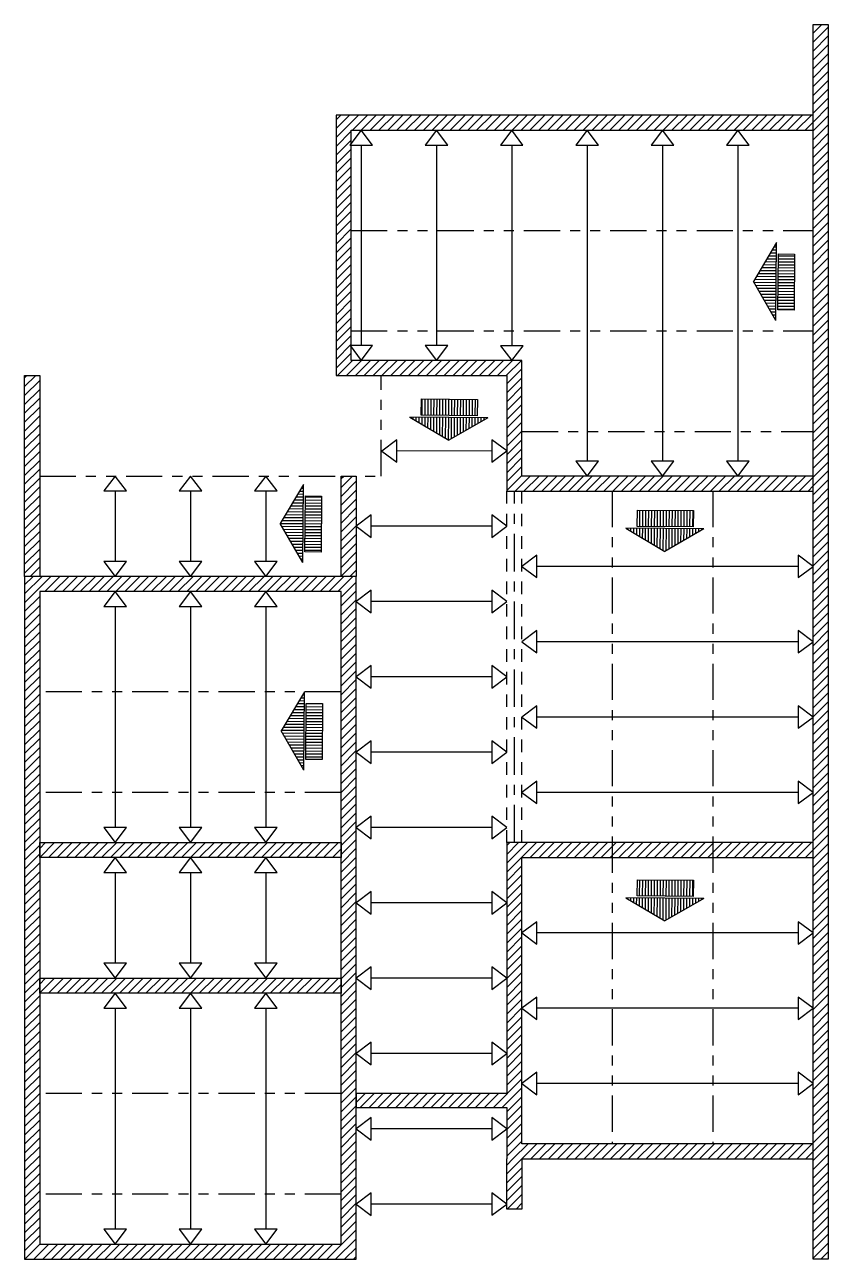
# Model space of a CAD drawing. Header units: inches. Extents: x -9 to 337, y -247 to 209.
# Drawn here: x 56.93 to 64.93, y -106.09 to -93.8 of the extents above; entities that cross this region are included whole.
import ezdxf

# ---------------------------------------------------------------- set-up
doc = ezdxf.new("R2010")
doc.units = ezdxf.units.IN
doc.header["$MEASUREMENT"] = 0
for name, pattern in [('ACAD_ISO12W100', [21, 12, -3, 0, -3, 0, -3]), ('CENTER2', [1.125, 0.75, -0.125, 0.125, -0.125]), ('DASHED2', [0.375, 0.25, -0.125])]:
    doc.linetypes.add(name, pattern=pattern)
doc.layers.add('VIGAS', color=6, linetype='CENTER2')

# ---------------------------------------------------------------- blocks, each defined once
blk = doc.blocks.new('F')
at = {"layer": 'VIGAS', "linetype": 'ByBlock'}
h = blk.add_hatch(dxfattribs=at)
h.set_pattern_fill('_USER', color=1, scale=0.029401, angle=90, style=0, pattern_type=0)
h.set_pattern_definition([(90, (-240.477405, -22.610412), (-0.0294009492, 2e-18), [])])
h.paths.add_polyline_path([(0.392, 0.181), (0.003, 0.409), (-0.385, 0.181)])
h = blk.add_hatch(dxfattribs=at)
h.set_pattern_fill('_USER', color=1, scale=0.029401, angle=90, style=0, pattern_type=0)
h.set_pattern_definition([(90, (-240.477405, -22.584635), (-0.0294009492, 2e-18), [])])
h.paths.add_polyline_path([(-0.279, 0.162), (-0.279, 0), (0.279, 0), (0.279, 0.162)])
at = {"color": 2}
blk.add_line((-0.385, 0.181), (0.003, 0.409), dxfattribs=at)
at = {"layer": 'VIGAS', "color": 2, "linetype": 'ByBlock'}
blk.add_line((0.392, 0.181), (0.003, 0.409), dxfattribs=at)
blk.add_lwpolyline([(-0.385, 0.181), (0.392, 0.181)], dxfattribs=at)
blk.add_lwpolyline([(-0.279, 0.162), (0.279, 0.162), (0.279, 0), (-0.279, 0)], close=True, dxfattribs=at)

msp = doc.modelspace()

# ---------------------------------------------------------------- hatches: boundary and pattern name
h = msp.add_hatch()
h.set_pattern_fill('ANSI31', color=2, scale=0.5)
h.paths.add_polyline_path([(64.776, -93.795), (64.926, -93.795), (64.926, -106.09), (64.776, -106.09)])
h = msp.add_hatch()
h.set_pattern_fill('ANSI31', color=2, scale=0.5)
h.paths.add_polyline_path([(64.776, -94.695), (60.026, -94.695), (60.026, -97.29), (61.726, -97.29), (61.726, -98.44), (61.876, -98.44), (64.776, -98.44), (64.776, -98.29), (61.876, -98.29), (61.876, -97.14), (60.176, -97.14), (60.176, -94.845), (64.776, -94.845)])
h = msp.add_hatch()
h.set_pattern_fill('ANSI31', color=2, scale=0.5)
h.paths.add_polyline_path([(57.076, -99.29), (56.926, -99.29), (56.926, -97.29), (57.076, -97.29)])
h = msp.add_hatch()
h.set_pattern_fill('ANSI31', color=2, scale=0.5)
h.paths.add_polyline_path([(60.226, -99.29), (60.076, -99.29), (60.076, -98.29), (60.226, -98.29)])
h = msp.add_hatch()
h.set_pattern_fill('ANSI31', color=2, scale=0.5)
h.set_pattern_definition([(45, (-16.675086, 0), (-0.044194174, 0.044194174), [])])
h.paths.add_polyline_path([(56.926, -99.29), (56.926, -106.09), (60.226, -106.09), (60.226, -99.29)])
h.paths.add_polyline_path([(60.076, -99.44), (60.076, -105.94), (57.076, -105.94), (57.076, -99.44)], flags=16)
h = msp.add_hatch()
h.set_pattern_fill('ANSI31', color=2, scale=0.5)
h.set_pattern_definition([(45, (0, 1.35), (-0.044194174, 0.044194174), [])])
h.paths.add_polyline_path([(60.076, -102.09), (57.076, -102.09), (57.076, -101.94), (60.076, -101.94)])
h = msp.add_hatch()
h.set_pattern_fill('ANSI31', color=2, scale=0.5)
h.paths.add_polyline_path([(64.776, -101.94), (61.726, -101.94), (61.726, -104.44), (60.226, -104.44), (60.226, -104.578), (61.726, -104.578), (61.726, -105.09), (64.776, -105.09), (64.776, -104.94), (61.876, -104.94), (61.876, -102.09), (64.776, -102.09)])
h = msp.add_hatch()
h.set_pattern_fill('ANSI31', color=2, scale=0.5)
h.paths.add_polyline_path([(60.076, -103.44), (57.076, -103.44), (57.076, -103.29), (60.076, -103.29)])
h = msp.add_hatch()
h.set_pattern_fill('ANSI31', color=2, scale=0.5)
h.paths.add_polyline_path([(61.726, -105.09), (61.876, -105.09), (61.876, -105.59), (61.726, -105.59)])

# ---------------------------------------------------------------- linework, layer by layer
at = {"color": 3, "linetype": 'ACAD_ISO12W100', "ltscale": 0.03}
for p, q in [((60.176, -95.845), (64.776, -95.845)), ((60.176, -96.845), (64.776, -96.845)), ((61.876, -97.845), (64.776, -97.845)), ((62.776, -98.44), (62.776, -104.94)), ((63.776, -98.44), (63.776, -104.94)), ((60.076, -100.44), (57.076, -100.44)), ((60.076, -101.44), (57.076, -101.44)), ((60.076, -104.44), (57.076, -104.44)), ((60.076, -105.44), (57.076, -105.44))]:
    msp.add_line(p, q, dxfattribs=at)
at = {"color": 8, "linetype": 'DASHED2', "ltscale": 0.5}
for p, q in [((61.726, -101.94), (61.726, -98.44)), ((61.876, -101.94), (61.876, -98.44))]:
    msp.add_line(p, q, dxfattribs=at)
at = {"color": 6, "linetype": 'CENTER2', "ltscale": 0.5}
msp.add_line((61.801, -101.94), (61.801, -98.44), dxfattribs=at)
at = {"color": 2}
for points in [[(64.776, -93.795), (64.926, -93.795), (64.926, -106.09), (64.776, -106.09)], [(57.076, -99.29), (56.926, -99.29), (56.926, -97.29), (57.076, -97.29)], [(60.226, -99.29), (60.076, -99.29), (60.076, -98.29), (60.226, -98.29)], [(60.226, -99.29), (56.926, -99.29), (56.926, -106.09), (60.226, -106.09)], [(60.076, -99.44), (57.076, -99.44), (57.076, -105.94), (60.076, -105.94)], [(60.076, -102.09), (57.076, -102.09), (57.076, -101.94), (60.076, -101.94)], [(60.076, -103.44), (57.076, -103.44), (57.076, -103.29), (60.076, -103.29)]]:
    msp.add_lwpolyline(points, close=True, dxfattribs=at)
for points in [[(64.776, -94.695), (60.026, -94.695), (60.026, -97.29), (61.726, -97.29), (61.726, -98.44), (61.876, -98.44), (64.776, -98.44), (64.776, -98.29), (61.876, -98.29), (61.876, -97.14), (60.176, -97.14), (60.176, -94.845), (64.776, -94.845), (64.776, -94.695)], [(64.776, -101.94), (61.726, -101.94), (61.726, -104.44), (60.226, -104.44), (60.226, -104.578), (61.726, -104.578), (61.726, -105.09)], [(61.876, -105.09), (64.776, -105.09), (64.776, -104.94), (61.876, -104.94), (61.876, -102.09), (64.776, -102.09), (64.776, -101.94)], [(61.876, -105.09), (61.876, -105.59), (61.726, -105.59), (61.726, -105.09)]]:
    msp.add_lwpolyline(points, dxfattribs=at)
at = {"color": 4}
for points in [[(60.276, -94.994), (60.389, -94.994), (60.276, -94.845), (60.164, -94.994), (60.276, -94.994), (60.277, -96.991), (60.165, -96.991), (60.277, -97.14), (60.389, -96.991), (60.277, -96.991)], [(61.026, -94.994), (61.138, -94.994), (61.026, -94.845), (60.914, -94.994), (61.026, -94.994), (61.026, -96.991), (60.914, -96.991), (61.026, -97.14), (61.139, -96.991), (61.026, -96.991)], [(61.775, -94.995), (61.887, -94.995), (61.775, -94.845), (61.663, -94.995), (61.775, -94.995), (61.776, -96.992), (61.664, -96.992), (61.776, -97.141), (61.888, -96.992), (61.776, -96.992)], [(62.526, -94.994), (62.638, -94.994), (62.526, -94.845), (62.414, -94.994), (62.526, -94.994), (62.526, -98.141), (62.414, -98.141), (62.526, -98.29), (62.639, -98.141), (62.526, -98.141)], [(63.276, -94.994), (63.388, -94.994), (63.276, -94.845), (63.164, -94.994), (63.276, -94.994), (63.276, -98.141), (63.164, -98.141), (63.276, -98.29), (63.389, -98.141), (63.276, -98.141)], [(64.026, -94.994), (64.138, -94.994), (64.026, -94.845), (63.914, -94.994), (64.026, -94.994), (64.026, -98.141), (63.914, -98.141), (64.026, -98.29), (64.139, -98.141), (64.026, -98.141)], [(61.577, -98.04), (61.577, -98.152), (61.726, -98.04), (61.577, -97.928), (61.577, -98.04), (60.631, -98.041), (60.631, -97.928), (60.482, -98.041), (60.631, -98.153), (60.631, -98.041)], [(57.826, -98.439), (57.939, -98.439), (57.826, -98.29), (57.714, -98.439), (57.826, -98.439), (57.826, -99.141), (57.714, -99.141), (57.826, -99.29), (57.939, -99.141), (57.826, -99.141)], [(58.576, -98.439), (58.689, -98.439), (58.576, -98.29), (58.464, -98.439), (58.576, -98.439), (58.576, -99.141), (58.464, -99.141), (58.576, -99.29), (58.689, -99.141), (58.576, -99.141)], [(59.326, -98.439), (59.439, -98.439), (59.326, -98.29), (59.214, -98.439), (59.326, -98.439), (59.326, -99.141), (59.214, -99.141), (59.326, -99.29), (59.439, -99.141), (59.326, -99.141)], [(61.577, -98.79), (61.577, -98.902), (61.726, -98.79), (61.577, -98.678), (61.577, -98.79), (60.376, -98.79), (60.376, -98.678), (60.226, -98.79), (60.376, -98.903), (60.376, -98.79)], [(64.627, -99.19), (64.627, -99.302), (64.776, -99.19), (64.627, -99.077), (64.627, -99.19), (62.026, -99.19), (62.026, -99.078), (61.876, -99.19), (62.026, -99.302), (62.026, -99.19)], [(57.826, -99.589), (57.939, -99.589), (57.826, -99.44), (57.714, -99.589), (57.826, -99.589), (57.826, -101.791), (57.714, -101.791), (57.826, -101.94), (57.939, -101.791), (57.826, -101.791)], [(58.576, -99.589), (58.689, -99.589), (58.576, -99.44), (58.464, -99.589), (58.576, -99.589), (58.576, -101.791), (58.464, -101.791), (58.576, -101.94), (58.689, -101.791), (58.576, -101.791)], [(59.326, -99.589), (59.439, -99.589), (59.326, -99.44), (59.214, -99.589), (59.326, -99.589), (59.326, -101.791), (59.214, -101.791), (59.326, -101.94), (59.439, -101.791), (59.326, -101.791)], [(61.577, -99.54), (61.577, -99.652), (61.726, -99.54), (61.577, -99.428), (61.577, -99.54), (60.376, -99.54), (60.376, -99.428), (60.226, -99.54), (60.376, -99.653), (60.376, -99.54)], [(64.627, -99.94), (64.627, -100.052), (64.776, -99.94), (64.627, -99.827), (64.627, -99.94), (62.026, -99.94), (62.026, -99.828), (61.876, -99.94), (62.026, -100.052), (62.026, -99.94)], [(61.577, -100.29), (61.577, -100.402), (61.726, -100.29), (61.577, -100.178), (61.577, -100.29), (60.376, -100.29), (60.376, -100.178), (60.226, -100.29), (60.376, -100.403), (60.376, -100.29)], [(64.627, -100.69), (64.627, -100.802), (64.776, -100.69), (64.627, -100.577), (64.627, -100.69), (62.026, -100.69), (62.026, -100.578), (61.876, -100.69), (62.026, -100.802), (62.026, -100.69)], [(61.578, -101.04), (61.578, -101.152), (61.727, -101.04), (61.578, -100.928), (61.578, -101.04), (60.376, -101.04), (60.376, -100.928), (60.227, -101.04), (60.376, -101.153), (60.376, -101.04)], [(64.627, -101.44), (64.627, -101.552), (64.776, -101.44), (64.627, -101.327), (64.627, -101.44), (62.026, -101.44), (62.026, -101.328), (61.876, -101.44), (62.026, -101.552), (62.026, -101.44)], [(61.578, -101.79), (61.578, -101.902), (61.727, -101.79), (61.578, -101.678), (61.578, -101.79), (60.376, -101.79), (60.376, -101.678), (60.227, -101.79), (60.376, -101.903), (60.376, -101.79)], [(57.826, -102.239), (57.939, -102.239), (57.826, -102.09), (57.714, -102.239), (57.826, -102.239), (57.826, -103.141), (57.714, -103.141), (57.826, -103.29), (57.939, -103.141), (57.826, -103.141)], [(58.576, -102.239), (58.689, -102.239), (58.576, -102.09), (58.464, -102.239), (58.576, -102.239), (58.576, -103.141), (58.464, -103.141), (58.576, -103.29), (58.689, -103.141), (58.576, -103.141)], [(59.326, -102.239), (59.439, -102.239), (59.326, -102.09), (59.214, -102.239), (59.326, -102.239), (59.326, -103.141), (59.214, -103.141), (59.326, -103.29), (59.439, -103.141), (59.326, -103.141)], [(61.577, -102.54), (61.577, -102.652), (61.726, -102.54), (61.577, -102.428), (61.577, -102.54), (60.376, -102.54), (60.376, -102.428), (60.226, -102.54), (60.376, -102.653), (60.376, -102.54)], [(64.627, -102.84), (64.627, -102.952), (64.776, -102.84), (64.627, -102.728), (64.627, -102.84), (62.026, -102.84), (62.026, -102.728), (61.876, -102.84), (62.026, -102.953), (62.026, -102.84)], [(61.577, -103.29), (61.577, -103.402), (61.726, -103.29), (61.577, -103.178), (61.577, -103.29), (60.376, -103.29), (60.376, -103.178), (60.226, -103.29), (60.376, -103.403), (60.376, -103.29)], [(57.826, -103.589), (57.939, -103.589), (57.826, -103.44), (57.714, -103.589), (57.826, -103.589), (57.826, -105.791), (57.714, -105.791), (57.826, -105.94), (57.939, -105.791), (57.826, -105.791)], [(58.576, -103.589), (58.689, -103.589), (58.576, -103.44), (58.464, -103.589), (58.576, -103.589), (58.576, -105.791), (58.464, -105.791), (58.576, -105.94), (58.689, -105.791), (58.576, -105.791)], [(59.326, -103.589), (59.439, -103.589), (59.326, -103.44), (59.214, -103.589), (59.326, -103.589), (59.326, -105.791), (59.214, -105.791), (59.326, -105.94), (59.439, -105.791), (59.326, -105.791)], [(64.627, -103.59), (64.627, -103.702), (64.776, -103.59), (64.627, -103.478), (64.627, -103.59), (62.026, -103.59), (62.026, -103.478), (61.876, -103.59), (62.026, -103.703), (62.026, -103.59)], [(61.577, -104.04), (61.577, -104.152), (61.726, -104.04), (61.577, -103.928), (61.577, -104.04), (60.376, -104.04), (60.376, -103.928), (60.226, -104.04), (60.376, -104.153), (60.376, -104.04)], [(64.627, -104.34), (64.627, -104.452), (64.776, -104.34), (64.627, -104.228), (64.627, -104.34), (62.026, -104.34), (62.026, -104.228), (61.876, -104.34), (62.026, -104.453), (62.026, -104.34)], [(61.577, -104.79), (61.577, -104.902), (61.726, -104.79), (61.577, -104.678), (61.577, -104.79), (60.376, -104.79), (60.376, -104.678), (60.226, -104.79), (60.376, -104.903), (60.376, -104.79)], [(61.577, -105.54), (61.577, -105.652), (61.726, -105.54), (61.577, -105.428), (61.577, -105.54), (60.376, -105.54), (60.376, -105.428), (60.226, -105.54), (60.376, -105.653), (60.376, -105.54)]]:
    msp.add_lwpolyline(points, dxfattribs=at)
at = {"color": 3, "linetype": 'ACAD_ISO12W100', "ltscale": 0.03}
msp.add_lwpolyline([(57.076, -98.29), (60.476, -98.29), (60.476, -97.29)], dxfattribs=at)

# ---------------------------------------------------------------- block references
at = {"color": 2}
for p, rotation in [((64.589, -96.358), 89.52525412212789), ((61.154, -97.525), 179.5252541221279), ((59.88, -98.768), 89.52525412212789), ((63.305, -98.632), 179.5252541221279), ((59.889, -100.834), 89.52525412212789), ((63.305, -102.312), 179.5252541221279)]:
    msp.add_blockref('F', p, dxfattribs=dict(at, rotation=rotation))

doc.saveas('drawing.dxf')
